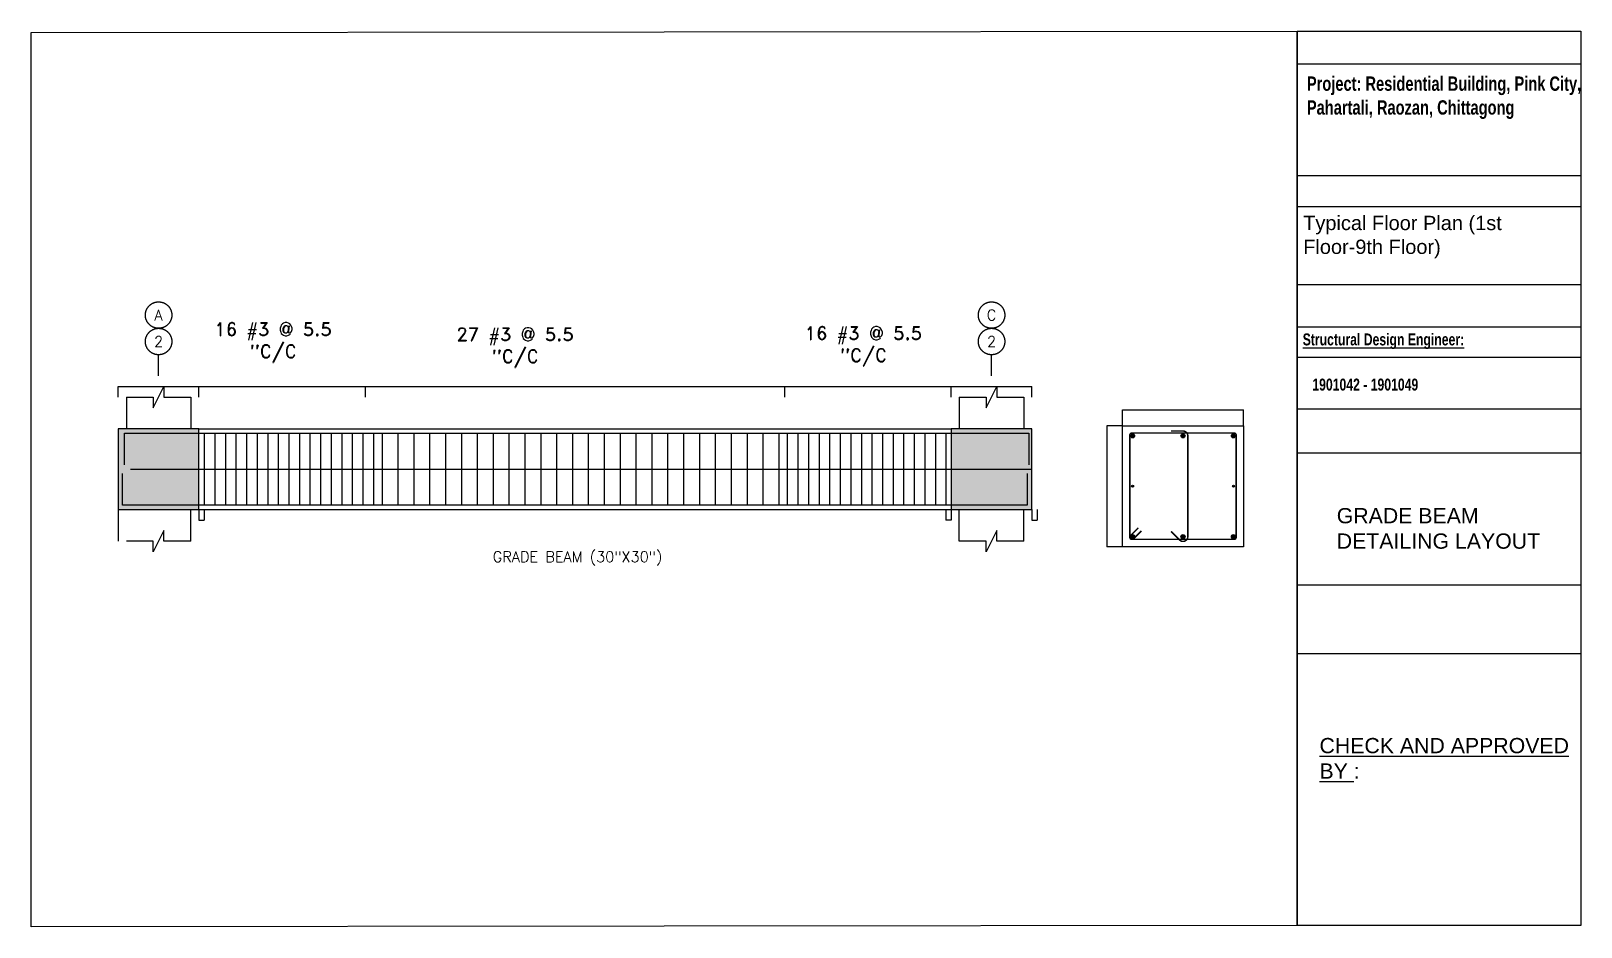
# Model space of a CAD drawing. Header units: inches. Extents: x 2674 to 28325, y -8016 to 21827.
# Drawn here: x 2674 to 7558, y -2820 to 2 of the extents above; entities that cross this region are included whole.
import ezdxf
from ezdxf.enums import TextEntityAlignment as Align

# ---------------------------------------------------------------- set-up
doc = ezdxf.new("R2010")
doc.units = ezdxf.units.IN
doc.header["$MEASUREMENT"] = 0
doc.linetypes.add('ACAD_ISO02W100', pattern=[15, 12, -3])
doc.linetypes.add('Dashed', pattern=[0.75, 0.5, -0.25])
for name, color, linetype in [('Beam', 3, 'Continuous'), ('Beam elevation contour', 7, 'Continuous'), ('Beam rebar bot', 2, 'Continuous'), ('Beam rebar top', 2, 'Continuous'), ('Beam tie corner', 6, 'Continuous'), ('Beam tie mid', 4, 'Continuous'), ('Dimensions', 7, 'Continuous'), ('Rebar long', 5, 'Continuous'), ('Rebar tie', 4, 'Continuous'), ('Texts', 7, 'Continuous')]:
    doc.layers.add(name, color=color, linetype=linetype)
doc.layers.add('Beam torsion rebar', color=7, linetype='Continuous', true_color=0xaf0000)
doc.layers.add('Grid', color=7, linetype='ACAD_ISO02W100', lineweight=25)
doc.styles.add('Letra', font='romand.shx')
doc.styles.get("Standard").update_dxf_attribs({"font": 'arial.ttf', "height": 12})
doc.dimstyles.new('Dimension', dxfattribs={"dimscale": 0.083333, "dimtxt": 0.025, "dimasz": 0.025, "dimexe": 0.015, "dimexo": 0.03, "dimgap": 0.015, "dimtad": 1, "dimdec": 1, "dimzin": 0, "dimdsep": 46, "dimlunit": 4, "dimtxsty": 'Letra', "dimblk": 'OBLIQUE', "dimcen": 0.015, "dimdle": 0.025, "dimclrd": 256, "dimclre": 1, "dimclrt": 4, "dimadec": 0, "dimazin": 0, "dimtfac": 1, "dimtdec": 1, "dimtofl": 0, "dimtmove": 0, "dimatfit": 3, "dimfxl": 1, "dimtolj": 1, "dimtzin": 0, "dimarcsym": 0})

msp = doc.modelspace()

# ---------------------------------------------------------------- texts
at = {"attachment_point": 1}
for s, insert, char_height, width in [('{\\fSwis721 LtCn BT|b1|i0|c0|p34;Project: Residential Building, Pink City, Pahartali, Raozan, Chittagong}', (6694.38, -140.87), 45.03114, 1000.1158), ('Typical Floor Plan (1st Floor-9th Floor)', (6682.85, -579.72), 45.0311, 840.6448), ('{\\fSwis721 LtCn BT|b1|i0|c0|p34;\\LStructural Design Engineer:}', (6681.26, -950.33), 37.5259, 485.5762), ('{\\fSwis721 LtCn BT|b1|i0|c0|p34;1901042 - 1901049}', (6711.65, -1092.6), 37.5259, 485.5762)]:
    msp.add_mtext(s, dxfattribs=dict(at, insert=insert, char_height=char_height, width=width))
at = {"char_height": 48, "attachment_point": 1}
for s, width, heights, insert in [('GRADE BEAM DETAILING LAYOUT', 728, [0], (6788.51, -1500.25)), ('{\\LCHECK AND APPROVED \\PBY }:', 926.9107, [191.7], (6734.17, -2224.44))]:
    msp.add_mtext_dynamic_manual_height_columns(s, width=width, gutter_width=240, heights=heights, dxfattribs=dict(at, insert=insert))
at = {"layer": 'Texts', "attachment_point": 5, "style": 'Letra'}
for s, insert, char_height, width in [('16 #3 @ 5.5 "C/C', (3436.94, -978.8), 41.6667, 426.4008), ('27 #3 @ 5.5 "C/C', (4199.48, -994.56), 41.6667, 426.4008), ('16 #3 @ 5.5 "C/C', (5296.98, -991.26), 41.6667, 426.4008), ('GRADE BEAM (30"X30")', (4396.44, -1659.23), 33.3333, 647.4464)]:
    msp.add_mtext(s, dxfattribs=dict(at, insert=insert, char_height=char_height, width=width))

# ---------------------------------------------------------------- blocks, each defined once
blk = doc.blocks.new('Gridbeam')
at = {"linetype": 'Dashed'}
blk.add_lwpolyline([(0, 0), (0, 0.2)], dxfattribs=at)
for centre in [(0, 0.575), (0, 0.325)]:
    blk.add_circle(centre, 0.125)
at = {"style": 'Letra'}
for tag, p in [('X', (0, 0.575)), ('Y', (0, 0.325))]:
    blk.add_attdef(tag, text='', height=0.1, dxfattribs=at).set_placement(p, align=Align.MIDDLE_CENTER)
blk = doc.blocks.new('GB 30 X 30')
blk.add_hatch(color=256).paths.add_polyline_path([(0.381, 0.381), (-0.381, 0.381), (-0.381, -0.381), (0.381, -0.381)])
at = {"color": 0}
blk.add_lwpolyline([(0.381, 0.381), (-0.381, 0.381), (-0.381, -0.381), (0.381, -0.381)], close=True, dxfattribs=at)
blk = doc.blocks.new('_Oblique')
at = {"color": 0, "linetype": 'ByBlock', "lineweight": -2}
blk.add_line((-0.5, -0.5), (0.5, 0.5), dxfattribs=at)
blk = doc.blocks.new('*D501')
at = {"layer": 'Defpoints', "color": 0, "transparency": 16777216}
for p in [(3203.3, -1504.7), (3220, -1504.7), (3220, -1538.1)]:
    blk.add_point(p, dxfattribs=at)
at = {"layer": 'Dimensions', "color": 1, "linetype": 'ByBlock', "lineweight": -2, "transparency": 16777216}
for p, q in [((3203.3, -1504.7), (3203.3, -1538.1)), ((3220, -1504.7), (3220, -1538.1))]:
    blk.add_line(p, q, dxfattribs=at)
at = {"layer": 'Dimensions', "linetype": 'ByBlock', "lineweight": -2, "transparency": 16777216}
blk.add_line((3203.3, -1538.1), (3220, -1538.1), dxfattribs=at)
at = {"layer": 'Dimensions', "lineweight": -2, "transparency": 16777216, "xscale": 0.006249999999999999, "yscale": 0.006249999999999999, "zscale": 0.006249999999999999, "rotation": 180}
blk.add_blockref('_Oblique', (3203.3, -1538.1), dxfattribs=at)
at = {"layer": 'Dimensions', "lineweight": -2, "transparency": 16777216, "xscale": 0.006249999999999999, "yscale": 0.006249999999999999, "zscale": 0.006249999999999999}
blk.add_blockref('_Oblique', (3220, -1538.1), dxfattribs=at)
at = {"layer": 'Dimensions', "color": 4, "transparency": 16777216, "insert": (3211.6, -1538), "char_height": 0.00625, "attachment_point": 5, "style": 'Letra'}
blk.add_mtext('\\A1;1\'-4{\\H1x;\\S1/2;}"', dxfattribs=at)
blk = doc.blocks.new('*D502')
at = {"layer": 'Defpoints', "color": 0, "transparency": 16777216}
for p in [(3728, -1117.4), (3203.3, -1150.7), (3728, -1150.7)]:
    blk.add_point(p, dxfattribs=at)
at = {"layer": 'Dimensions', "color": 1, "linetype": 'ByBlock', "lineweight": -2, "transparency": 16777216}
for p, q in [((3203.3, -1150.7), (3203.3, -1117.4)), ((3728, -1150.7), (3728, -1117.4))]:
    blk.add_line(p, q, dxfattribs=at)
at = {"layer": 'Dimensions', "linetype": 'ByBlock', "lineweight": -2, "transparency": 16777216}
blk.add_line((3203.3, -1117.4), (3728, -1117.4), dxfattribs=at)
at = {"layer": 'Dimensions', "lineweight": -2, "transparency": 16777216, "xscale": 0.006249999999999999, "yscale": 0.006249999999999999, "zscale": 0.006249999999999999, "rotation": 180}
blk.add_blockref('_Oblique', (3203.3, -1117.4), dxfattribs=at)
at = {"layer": 'Dimensions', "lineweight": -2, "transparency": 16777216, "xscale": 0.006249999999999999, "yscale": 0.006249999999999999, "zscale": 0.006249999999999999}
blk.add_blockref('_Oblique', (3728, -1117.4), dxfattribs=at)
at = {"layer": 'Dimensions', "color": 4, "transparency": 16777216, "insert": (3465.6, -1117.4), "char_height": 0.00625, "attachment_point": 5, "style": 'Letra'}
for s in ['\\A1;(16) ø#3@0.1', '\\A1;43\'-8{\\H1x;\\S1/2;}"']:
    blk.add_mtext(s, dxfattribs=at)
blk = doc.blocks.new('*D503')
at = {"layer": 'Defpoints', "color": 0, "transparency": 16777216}
for p in [(5573.9, -1117.4), (5049.3, -1150.7), (5573.9, -1150.7)]:
    blk.add_point(p, dxfattribs=at)
at = {"layer": 'Dimensions', "color": 1, "linetype": 'ByBlock', "lineweight": -2, "transparency": 16777216}
for p, q in [((5049.3, -1150.7), (5049.3, -1117.4)), ((5573.9, -1150.7), (5573.9, -1117.4))]:
    blk.add_line(p, q, dxfattribs=at)
at = {"layer": 'Dimensions', "linetype": 'ByBlock', "lineweight": -2, "transparency": 16777216}
blk.add_line((5049.3, -1117.4), (5573.9, -1117.4), dxfattribs=at)
at = {"layer": 'Dimensions', "lineweight": -2, "transparency": 16777216, "xscale": 0.006249999999999999, "yscale": 0.006249999999999999, "zscale": 0.006249999999999999, "rotation": 180}
blk.add_blockref('_Oblique', (5049.3, -1117.4), dxfattribs=at)
at = {"layer": 'Dimensions', "lineweight": -2, "transparency": 16777216, "xscale": 0.006249999999999999, "yscale": 0.006249999999999999, "zscale": 0.006249999999999999}
blk.add_blockref('_Oblique', (5573.9, -1117.4), dxfattribs=at)
at = {"layer": 'Dimensions', "color": 4, "transparency": 16777216, "insert": (5311.6, -1117.4), "char_height": 0.00625, "attachment_point": 5, "style": 'Letra'}
for s in ['\\A1;(16) ø#3@0.1', '\\A1;43\'-8{\\H1x;\\S1/2;}"']:
    blk.add_mtext(s, dxfattribs=at)
blk = doc.blocks.new('*D504')
at = {"layer": 'Defpoints', "color": 0, "transparency": 16777216}
for p in [(5049.3, -1117.4), (3728, -1150.7), (5049.3, -1150.7)]:
    blk.add_point(p, dxfattribs=at)
at = {"layer": 'Dimensions', "color": 1, "linetype": 'ByBlock', "lineweight": -2, "transparency": 16777216}
for p, q in [((3728, -1150.7), (3728, -1117.4)), ((5049.3, -1150.7), (5049.3, -1117.4))]:
    blk.add_line(p, q, dxfattribs=at)
at = {"layer": 'Dimensions', "linetype": 'ByBlock', "lineweight": -2, "transparency": 16777216}
blk.add_line((3728, -1117.4), (5049.3, -1117.4), dxfattribs=at)
at = {"layer": 'Dimensions', "lineweight": -2, "transparency": 16777216, "xscale": 0.006249999999999999, "yscale": 0.006249999999999999, "zscale": 0.006249999999999999, "rotation": 180}
blk.add_blockref('_Oblique', (3728, -1117.4), dxfattribs=at)
at = {"layer": 'Dimensions', "lineweight": -2, "transparency": 16777216, "xscale": 0.006249999999999999, "yscale": 0.006249999999999999, "zscale": 0.006249999999999999}
blk.add_blockref('_Oblique', (5049.3, -1117.4), dxfattribs=at)
at = {"layer": 'Dimensions', "color": 4, "transparency": 16777216, "insert": (4388.6, -1117.4), "char_height": 0.00625, "attachment_point": 5, "style": 'Letra'}
for s in ['\\A1;(27) ø#3@0.15', '\\A1;110\'-1{\\H1x;\\S1/2;}"']:
    blk.add_mtext(s, dxfattribs=at)
blk = doc.blocks.new('*D497')
at = {"layer": 'Defpoints', "color": 0, "transparency": 16777216}
for p in [(5557.3, -1504.7), (5573.9, -1504.7), (5557.3, -1538.1)]:
    blk.add_point(p, dxfattribs=at)
at = {"layer": 'Dimensions', "color": 1, "linetype": 'ByBlock', "lineweight": -2, "transparency": 16777216}
for p, q in [((5557.3, -1504.7), (5557.3, -1538.1)), ((5573.9, -1504.7), (5573.9, -1538.1))]:
    blk.add_line(p, q, dxfattribs=at)
at = {"layer": 'Dimensions', "linetype": 'ByBlock', "lineweight": -2, "transparency": 16777216}
blk.add_line((5573.9, -1538.1), (5557.3, -1538.1), dxfattribs=at)
at = {"layer": 'Dimensions', "lineweight": -2, "transparency": 16777216, "xscale": 0.006249999999999999, "yscale": 0.006249999999999999, "zscale": 0.006249999999999999, "rotation": 180}
blk.add_blockref('_Oblique', (5557.3, -1538.1), dxfattribs=at)
at = {"layer": 'Dimensions', "lineweight": -2, "transparency": 16777216, "xscale": 0.006249999999999999, "yscale": 0.006249999999999999, "zscale": 0.006249999999999999}
blk.add_blockref('_Oblique', (5573.9, -1538.1), dxfattribs=at)
at = {"layer": 'Dimensions', "color": 4, "transparency": 16777216, "insert": (5565.6, -1538), "char_height": 0.00625, "attachment_point": 5, "style": 'Letra'}
blk.add_mtext('\\A1;1\'-4{\\H1x;\\S1/2;}"', dxfattribs=at)
blk = doc.blocks.new('*D498')
at = {"layer": 'Defpoints', "color": 0, "transparency": 16777216}
for p in [(3203.3, -1117.4), (2949.3, -1150.7), (3203.3, -1150.7)]:
    blk.add_point(p, dxfattribs=at)
at = {"layer": 'Dimensions', "color": 1, "linetype": 'ByBlock', "lineweight": -2, "transparency": 16777216}
for p, q in [((2949.3, -1150.7), (2949.3, -1117.4)), ((3203.3, -1150.7), (3203.3, -1117.4))]:
    blk.add_line(p, q, dxfattribs=at)
at = {"layer": 'Dimensions', "linetype": 'ByBlock', "lineweight": -2, "transparency": 16777216}
blk.add_line((2949.3, -1117.4), (3203.3, -1117.4), dxfattribs=at)
at = {"layer": 'Dimensions', "lineweight": -2, "transparency": 16777216, "xscale": 0.006249999999999999, "yscale": 0.006249999999999999, "zscale": 0.006249999999999999, "rotation": 180}
blk.add_blockref('_Oblique', (2949.3, -1117.4), dxfattribs=at)
at = {"layer": 'Dimensions', "lineweight": -2, "transparency": 16777216, "xscale": 0.006249999999999999, "yscale": 0.006249999999999999, "zscale": 0.006249999999999999}
blk.add_blockref('_Oblique', (3203.3, -1117.4), dxfattribs=at)
at = {"layer": 'Dimensions', "color": 4, "transparency": 16777216, "insert": (3076.3, -1117.4), "char_height": 0.00625, "attachment_point": 5, "style": 'Letra'}
blk.add_mtext('\\A1;21\'-2"', dxfattribs=at)
blk = doc.blocks.new('*D499')
at = {"layer": 'Defpoints', "color": 0, "transparency": 16777216}
for p in [(5827.9, -1504.7), (5844.6, -1504.7), (5844.6, -1538.1)]:
    blk.add_point(p, dxfattribs=at)
at = {"layer": 'Dimensions', "color": 1, "linetype": 'ByBlock', "lineweight": -2, "transparency": 16777216}
for p, q in [((5827.9, -1504.7), (5827.9, -1538.1)), ((5844.6, -1504.7), (5844.6, -1538.1))]:
    blk.add_line(p, q, dxfattribs=at)
at = {"layer": 'Dimensions', "linetype": 'ByBlock', "lineweight": -2, "transparency": 16777216}
blk.add_line((5827.9, -1538.1), (5844.6, -1538.1), dxfattribs=at)
at = {"layer": 'Dimensions', "lineweight": -2, "transparency": 16777216, "xscale": 0.006249999999999999, "yscale": 0.006249999999999999, "zscale": 0.006249999999999999, "rotation": 180}
blk.add_blockref('_Oblique', (5827.9, -1538.1), dxfattribs=at)
at = {"layer": 'Dimensions', "lineweight": -2, "transparency": 16777216, "xscale": 0.006249999999999999, "yscale": 0.006249999999999999, "zscale": 0.006249999999999999}
blk.add_blockref('_Oblique', (5844.6, -1538.1), dxfattribs=at)
at = {"layer": 'Dimensions', "color": 4, "transparency": 16777216, "insert": (5836.3, -1538), "char_height": 0.00625, "attachment_point": 5, "style": 'Letra'}
blk.add_mtext('\\A1;1\'-4{\\H1x;\\S1/2;}"', dxfattribs=at)
blk = doc.blocks.new('*D500')
at = {"layer": 'Defpoints', "color": 0, "transparency": 16777216}
for p in [(5827.9, -1117.4), (5573.9, -1150.7), (5827.9, -1150.7)]:
    blk.add_point(p, dxfattribs=at)
at = {"layer": 'Dimensions', "color": 1, "linetype": 'ByBlock', "lineweight": -2, "transparency": 16777216}
for p, q in [((5573.9, -1150.7), (5573.9, -1117.4)), ((5827.9, -1150.7), (5827.9, -1117.4))]:
    blk.add_line(p, q, dxfattribs=at)
at = {"layer": 'Dimensions', "linetype": 'ByBlock', "lineweight": -2, "transparency": 16777216}
blk.add_line((5573.9, -1117.4), (5827.9, -1117.4), dxfattribs=at)
at = {"layer": 'Dimensions', "lineweight": -2, "transparency": 16777216, "xscale": 0.006249999999999999, "yscale": 0.006249999999999999, "zscale": 0.006249999999999999, "rotation": 180}
blk.add_blockref('_Oblique', (5573.9, -1117.4), dxfattribs=at)
at = {"layer": 'Dimensions', "lineweight": -2, "transparency": 16777216, "xscale": 0.006249999999999999, "yscale": 0.006249999999999999, "zscale": 0.006249999999999999}
blk.add_blockref('_Oblique', (5827.9, -1117.4), dxfattribs=at)
at = {"layer": 'Dimensions', "color": 4, "transparency": 16777216, "insert": (5700.9, -1117.4), "char_height": 0.00625, "attachment_point": 5, "style": 'Letra'}
blk.add_mtext('\\A1;21\'-2"', dxfattribs=at)
blk = doc.blocks.new('*D505')
at = {"layer": 'Defpoints', "color": 0, "transparency": 16777216}
for p in [(6494.6, -1191), (6113.6, -1241), (6494.6, -1241)]:
    blk.add_point(p, dxfattribs=at)
at = {"layer": 'Dimensions', "color": 1, "linetype": 'ByBlock', "lineweight": -2, "transparency": 16777216}
for p, q in [((6113.6, -1241), (6113.6, -1191)), ((6494.6, -1241), (6494.6, -1191))]:
    blk.add_line(p, q, dxfattribs=at)
at = {"layer": 'Dimensions', "linetype": 'ByBlock', "lineweight": -2, "transparency": 16777216}
blk.add_line((6113.6, -1191), (6494.6, -1191), dxfattribs=at)
at = {"layer": 'Dimensions', "lineweight": -2, "transparency": 16777216, "xscale": 0.006249999999999999, "yscale": 0.006249999999999999, "zscale": 0.006249999999999999, "rotation": 180}
blk.add_blockref('_Oblique', (6113.6, -1191), dxfattribs=at)
at = {"layer": 'Dimensions', "lineweight": -2, "transparency": 16777216, "xscale": 0.006249999999999999, "yscale": 0.006249999999999999, "zscale": 0.006249999999999999}
blk.add_blockref('_Oblique', (6494.6, -1191), dxfattribs=at)
at = {"layer": 'Dimensions', "color": 4, "transparency": 16777216, "insert": (6304.1, -1191), "char_height": 0.00625, "attachment_point": 5, "style": 'Letra'}
blk.add_mtext('\\A1;31\'-9"', dxfattribs=at)
blk = doc.blocks.new('*D506')
at = {"layer": 'Defpoints', "color": 0, "transparency": 16777216}
for p in [(6113.6, -1241), (6063.6, -1622), (6113.6, -1622)]:
    blk.add_point(p, dxfattribs=at)
at = {"layer": 'Dimensions', "color": 1, "linetype": 'ByBlock', "lineweight": -2, "transparency": 16777216}
for p, q in [((6113.6, -1241), (6063.6, -1241)), ((6113.6, -1622), (6063.6, -1622))]:
    blk.add_line(p, q, dxfattribs=at)
at = {"layer": 'Dimensions', "linetype": 'ByBlock', "lineweight": -2, "transparency": 16777216}
blk.add_line((6063.6, -1241), (6063.6, -1622), dxfattribs=at)
at = {"layer": 'Dimensions', "lineweight": -2, "transparency": 16777216, "xscale": 0.006249999999999999, "yscale": 0.006249999999999999, "zscale": 0.006249999999999999}
for p, rotation in [((6063.6, -1241), 90), ((6063.6, -1622), 270)]:
    blk.add_blockref('_Oblique', p, dxfattribs=dict(at, rotation=rotation))
at = {"layer": 'Dimensions', "color": 4, "transparency": 16777216, "insert": (6063.6, -1431.5), "char_height": 0.00625, "attachment_point": 5, "rotation": 90, "style": 'Letra'}
blk.add_mtext('\\A1;31\'-9"', dxfattribs=at)
blk = doc.blocks.new('#4')
h = blk.add_hatch(color=256)
edge = h.paths.add_edge_path()
edge.add_arc((0, 0), 0.00635, 0, 360)
at = {"color": 0}
blk.add_circle((0, 0), 0.00635, dxfattribs=at)
blk = doc.blocks.new('#8')
blk.add_hatch(color=256).paths.add_polyline_path([(0.0127, 0, 1), (-0.0127, 0, 1)])
at = {"color": 0}
blk.add_circle((0, 0), 0.0127, dxfattribs=at)

# ---------------------------------------------------------------- dimensions: what is measured, and where the dimension line sits
at = {"layer": 'Dimensions'}
for p1, p2, distance, picture, middle in [((2949.3, -1150.72), (3203.3, -1150.72), 33.33, '*D498', (3076.3, -1117.38)), ((5573.93, -1150.72), (5827.93, -1150.72), 33.33, '*D500', (5700.93, -1117.38)), ((6113.61, -1240.96), (6494.61, -1240.96), 50, '*D505', (6304.11, -1190.95)), ((6113.61, -1240.96), (6113.61, -1621.96), -50, '*D506', (6063.6, -1431.46)), ((3203.3, -1504.72), (3219.96, -1504.72), -33.33, '*D501', (3211.63, -1538.05)), ((5573.93, -1504.72), (5557.26, -1504.72), 33.33, '*D497', (5565.6, -1538.05)), ((5827.93, -1504.72), (5844.6, -1504.72), -33.33, '*D499', (5836.26, -1538.05))]:
    dim = msp.add_aligned_dim(p1=p1, p2=p2, distance=distance, dimstyle='Dimension', override={"dimscale": 0.083333, "dimtxt": 0.075, "dimasz": 0.075, "dimpost": '<>'}, dxfattribs=at)
    dim.commit()
    dim.dimension.update_dxf_attribs({"geometry": picture, "text_midpoint": middle})
for p1, p2, text, picture, middle in [((3203.3, -1150.72), (3727.96, -1150.72), '(16) ø#3@0.1\\X<>', '*D502', (3465.63, -1117.39)), ((3727.96, -1150.72), (5049.3, -1150.72), '(27) ø#3@0.15\\X<>', '*D504', (4388.63, -1117.39)), ((5049.3, -1150.72), (5573.93, -1150.72), '(16) ø#3@0.1\\X<>', '*D503', (5311.61, -1117.39))]:
    dim = msp.add_aligned_dim(p1=p1, p2=p2, distance=33.33, text=text, dimstyle='Dimension', override={"dimscale": 0.083333, "dimtxt": 0.075, "dimasz": 0.075, "dimpost": '<>'}, dxfattribs=at)
    dim.commit()
    dim.dimension.update_dxf_attribs({"geometry": picture, "text_midpoint": middle})

# ---------------------------------------------------------------- linework, layer by layer
for p, q in [((6663.3, -101.43), (7558.16, -101.43)), ((6663.3, -452.93), (7558.16, -452.93)), ((6663.3, -550.01), (7558.16, -550.01)), ((6663.3, -796.36), (7558.16, -796.36)), ((6663.3, -929.91), (7558.16, -929.91)), ((6663.3, -1024.99), (7558.16, -1024.99)), ((6663.3, -1188.17), (7558.16, -1188.17)), ((6663.3, -1325.81), (7558.16, -1325.81)), ((6663.3, -1741.73), (7558.16, -1741.73)), ((6663.3, -1957.91), (7558.16, -1957.91))]:
    msp.add_line(p, q)
for points in [[(6663.3, -2814.6), (2674.24, -2819.81), (2674.24, -2.85), (6663.3, 2.36)], [(6663.3, 2.36), (7558.16, 2.36), (7558.16, -2814.6), (6663.3, -2814.6)]]:
    msp.add_lwpolyline(points, close=True)
at = {"layer": 'Beam'}
msp.add_lwpolyline([(6113.61, -1240.96), (6494.61, -1240.96), (6494.61, -1621.96), (6113.61, -1621.96)], close=True, dxfattribs=at)
at = {"layer": 'Beam elevation contour'}
for points in [[(2974.7, -1150.72), (3059.63, -1150.72), (3059.63, -1184.06), (3092.96, -1117.39), (3092.96, -1150.72), (3177.9, -1150.72)], [(5599.33, -1150.72), (5684.26, -1150.72), (5684.26, -1184.06), (5717.6, -1117.39), (5717.6, -1150.72), (5802.53, -1150.72)], [(2974.7, -1150.72), (2974.7, -1250.72)], [(3177.9, -1150.72), (3177.9, -1250.72)], [(5599.33, -1150.72), (5599.33, -1250.72)], [(5802.53, -1150.72), (5802.53, -1250.72)], [(2949.3, -1250.72), (2949.3, -1604.72)], [(2949.3, -1250.72), (2949.3, -1250.72)], [(3203.3, -1250.72), (5573.93, -1250.72)], [(3177.9, -1604.72), (3177.9, -1504.72)], [(3203.3, -1504.72), (5573.93, -1504.72)], [(5599.33, -1604.72), (5599.33, -1504.72)], [(5802.53, -1604.72), (5802.53, -1504.72)], [(3177.9, -1604.72), (3092.96, -1604.72), (3092.96, -1571.39), (3059.63, -1638.06), (3059.63, -1604.72), (2974.7, -1604.72)], [(5802.53, -1604.72), (5717.6, -1604.72), (5717.6, -1571.39), (5684.26, -1638.06), (5684.26, -1604.72), (5599.33, -1604.72)]]:
    msp.add_lwpolyline(points, dxfattribs=at)
at = {"layer": 'Beam rebar bot'}
msp.add_lwpolyline([(5813.53, -1391.39), (5813.53, -1491.39), (2962.63, -1491.39), (2962.63, -1391.39)], dxfattribs=at)
at = {"layer": 'Beam rebar top'}
msp.add_lwpolyline([(2969.3, -1364.06), (2969.3, -1264.06), (5818.6, -1264.06), (5818.6, -1364.06)], dxfattribs=at)
at = {"layer": 'Beam tie corner'}
for points in [[(3219.96, -1264.06), (3219.96, -1491.39)], [(3253.3, -1264.06), (3253.3, -1491.39)], [(3286.63, -1264.06), (3286.63, -1491.39)], [(3319.96, -1264.06), (3319.96, -1491.39)], [(3353.3, -1264.06), (3353.3, -1491.39)], [(3386.63, -1264.06), (3386.63, -1491.39)], [(3419.96, -1264.06), (3419.96, -1491.39)], [(3453.3, -1264.06), (3453.3, -1491.39)], [(3486.63, -1264.06), (3486.63, -1491.39)], [(3519.96, -1264.06), (3519.96, -1491.39)], [(3553.3, -1264.06), (3553.3, -1491.39)], [(3586.63, -1264.06), (3586.63, -1491.39)], [(3619.96, -1264.06), (3619.96, -1491.39)], [(3653.3, -1264.06), (3653.3, -1491.39)], [(3686.63, -1264.06), (3686.63, -1491.39)], [(3719.96, -1264.06), (3719.96, -1491.39)], [(5057.26, -1264.06), (5057.26, -1491.39)], [(5090.6, -1264.06), (5090.6, -1491.39)], [(5123.93, -1264.06), (5123.93, -1491.39)], [(5157.26, -1264.06), (5157.26, -1491.39)], [(5190.6, -1264.06), (5190.6, -1491.39)], [(5223.93, -1264.06), (5223.93, -1491.39)], [(5257.26, -1264.06), (5257.26, -1491.39)], [(5290.6, -1264.06), (5290.6, -1491.39)], [(5323.93, -1264.06), (5323.93, -1491.39)], [(5357.26, -1264.06), (5357.26, -1491.39)], [(5390.6, -1264.06), (5390.6, -1491.39)], [(5423.93, -1264.06), (5423.93, -1491.39)], [(5457.26, -1264.06), (5457.26, -1491.39)], [(5490.6, -1264.06), (5490.6, -1491.39)], [(5523.93, -1264.06), (5523.93, -1491.39)], [(5557.26, -1264.06), (5557.26, -1491.39)]]:
    msp.add_lwpolyline(points, dxfattribs=at)
at = {"layer": 'Beam tie mid'}
for points in [[(3753.3, -1264.06), (3753.3, -1491.39)], [(3780.3, -1264.06), (3780.3, -1491.39)], [(3830.3, -1264.06), (3830.3, -1491.39)], [(3880.3, -1264.06), (3880.3, -1491.39)], [(3930.3, -1264.06), (3930.3, -1491.39)], [(3980.3, -1264.06), (3980.3, -1491.39)], [(4030.3, -1264.06), (4030.3, -1491.39)], [(4080.3, -1264.06), (4080.3, -1491.39)], [(4130.3, -1264.06), (4130.3, -1491.39)], [(4180.3, -1264.06), (4180.3, -1491.39)], [(4230.3, -1264.06), (4230.3, -1491.39)], [(4280.3, -1264.06), (4280.3, -1491.39)], [(4330.3, -1264.06), (4330.3, -1491.39)], [(4380.3, -1264.06), (4380.3, -1491.39)], [(4430.3, -1264.06), (4430.3, -1491.39)], [(4480.3, -1264.06), (4480.3, -1491.39)], [(4530.3, -1264.06), (4530.3, -1491.39)], [(4580.3, -1264.06), (4580.3, -1491.39)], [(4630.3, -1264.06), (4630.3, -1491.39)], [(4680.3, -1264.06), (4680.3, -1491.39)], [(4730.3, -1264.06), (4730.3, -1491.39)], [(4780.3, -1264.06), (4780.3, -1491.39)], [(4830.3, -1264.06), (4830.3, -1491.39)], [(4880.3, -1264.06), (4880.3, -1491.39)], [(4930.3, -1264.06), (4930.3, -1491.39)], [(4980.3, -1264.06), (4980.3, -1491.39)], [(5030.3, -1264.06), (5030.3, -1491.39)]]:
    msp.add_lwpolyline(points, dxfattribs=at)
at = {"layer": 'Beam torsion rebar'}
msp.add_lwpolyline([(2988.03, -1377.72), (5827.93, -1377.72)], dxfattribs=at)
at = {"layer": 'Rebar tie'}
for points in [[(6163.56, -1562.28, 4.76, 4.76, 0), (6136.62, -1589.22, 4.76, 4.76, 0), (6136.62, -1592.59, 4.76, 4.76, 0.4142136), (6142.97, -1598.94, 4.76, 4.76, 0), (6465.24, -1598.94, 4.76, 4.76, 0.4142136), (6471.59, -1592.59, 4.76, 4.76, 0), (6471.59, -1270.33, 4.76, 4.76, 0.4142136), (6465.24, -1263.98, 4.76, 4.76, 0), (6142.97, -1263.98, 4.76, 4.76, 0.4142136), (6136.62, -1270.33, 4.76, 4.76, 0), (6136.62, -1592.59, 4.76, 4.76, 0.4142136), (6142.97, -1598.94, 4.76, 4.76, 0), (6146.34, -1598.94, 4.76, 4.76, 0), (6173.28, -1572, 4.76, 4.76, 0)], [(6266.5, -1573.93, 4.76, 4.76, 0), (6293.44, -1600.87, 4.76, 4.76, 0.6681786), (6319.19, -1590.21, 4.76, 4.76, 0), (6319.19, -1272.71, 4.76, 4.76, 0.4142136), (6304.11, -1257.63, 4.76, 4.76, 0), (6266.01, -1257.63, 4.76, 4.76, 0)]]:
    msp.add_lwpolyline(points, format="xyseb", dxfattribs=at)

# ---------------------------------------------------------------- block references
at = {"layer": 'Beam', "color": 0, "xscale": 333.3333333333333, "yscale": 333.3333333333333, "zscale": 333.3333333333333}
for p in [(3076.3, -1377.72), (5700.93, -1377.72)]:
    msp.add_blockref('GB 30 X 30', p, dxfattribs=at)
at = {"layer": 'Beam torsion rebar', "color": 0, "xscale": 500, "yscale": 500, "zscale": 500}
for p in [(6145.36, -1431.46), (6462.86, -1431.46)]:
    msp.add_blockref('#4', p, dxfattribs=at)
at = {"layer": 'Grid', "xscale": 333.3333333333333, "yscale": 333.3333333333333, "zscale": 333.3333333333333}
for p, values in [((3076.3, -1084.06), {'X': 'A', 'Y': '2'}), ((5700.93, -1084.06), {'X': 'C', 'Y': '2'})]:
    msp.add_blockref('Gridbeam', p, dxfattribs=at).add_auto_attribs(values)
at = {"layer": 'Rebar long', "color": 0, "xscale": 500, "yscale": 500, "zscale": 500}
for p in [(6145.36, -1272.71), (6304.11, -1272.71), (6462.86, -1272.71), (6145.36, -1590.21), (6304.11, -1590.21), (6462.86, -1590.21)]:
    msp.add_blockref('#8', p, dxfattribs=at)

msp.set_redraw_order([(e.dxf.handle, doc.entitydb.next_handle()) for e in msp.query("TEXT MTEXT ATTDEF DIMENSION ARC_DIMENSION")])  # texts and dimensions are drawn at this point

doc.saveas('drawing.dxf')
